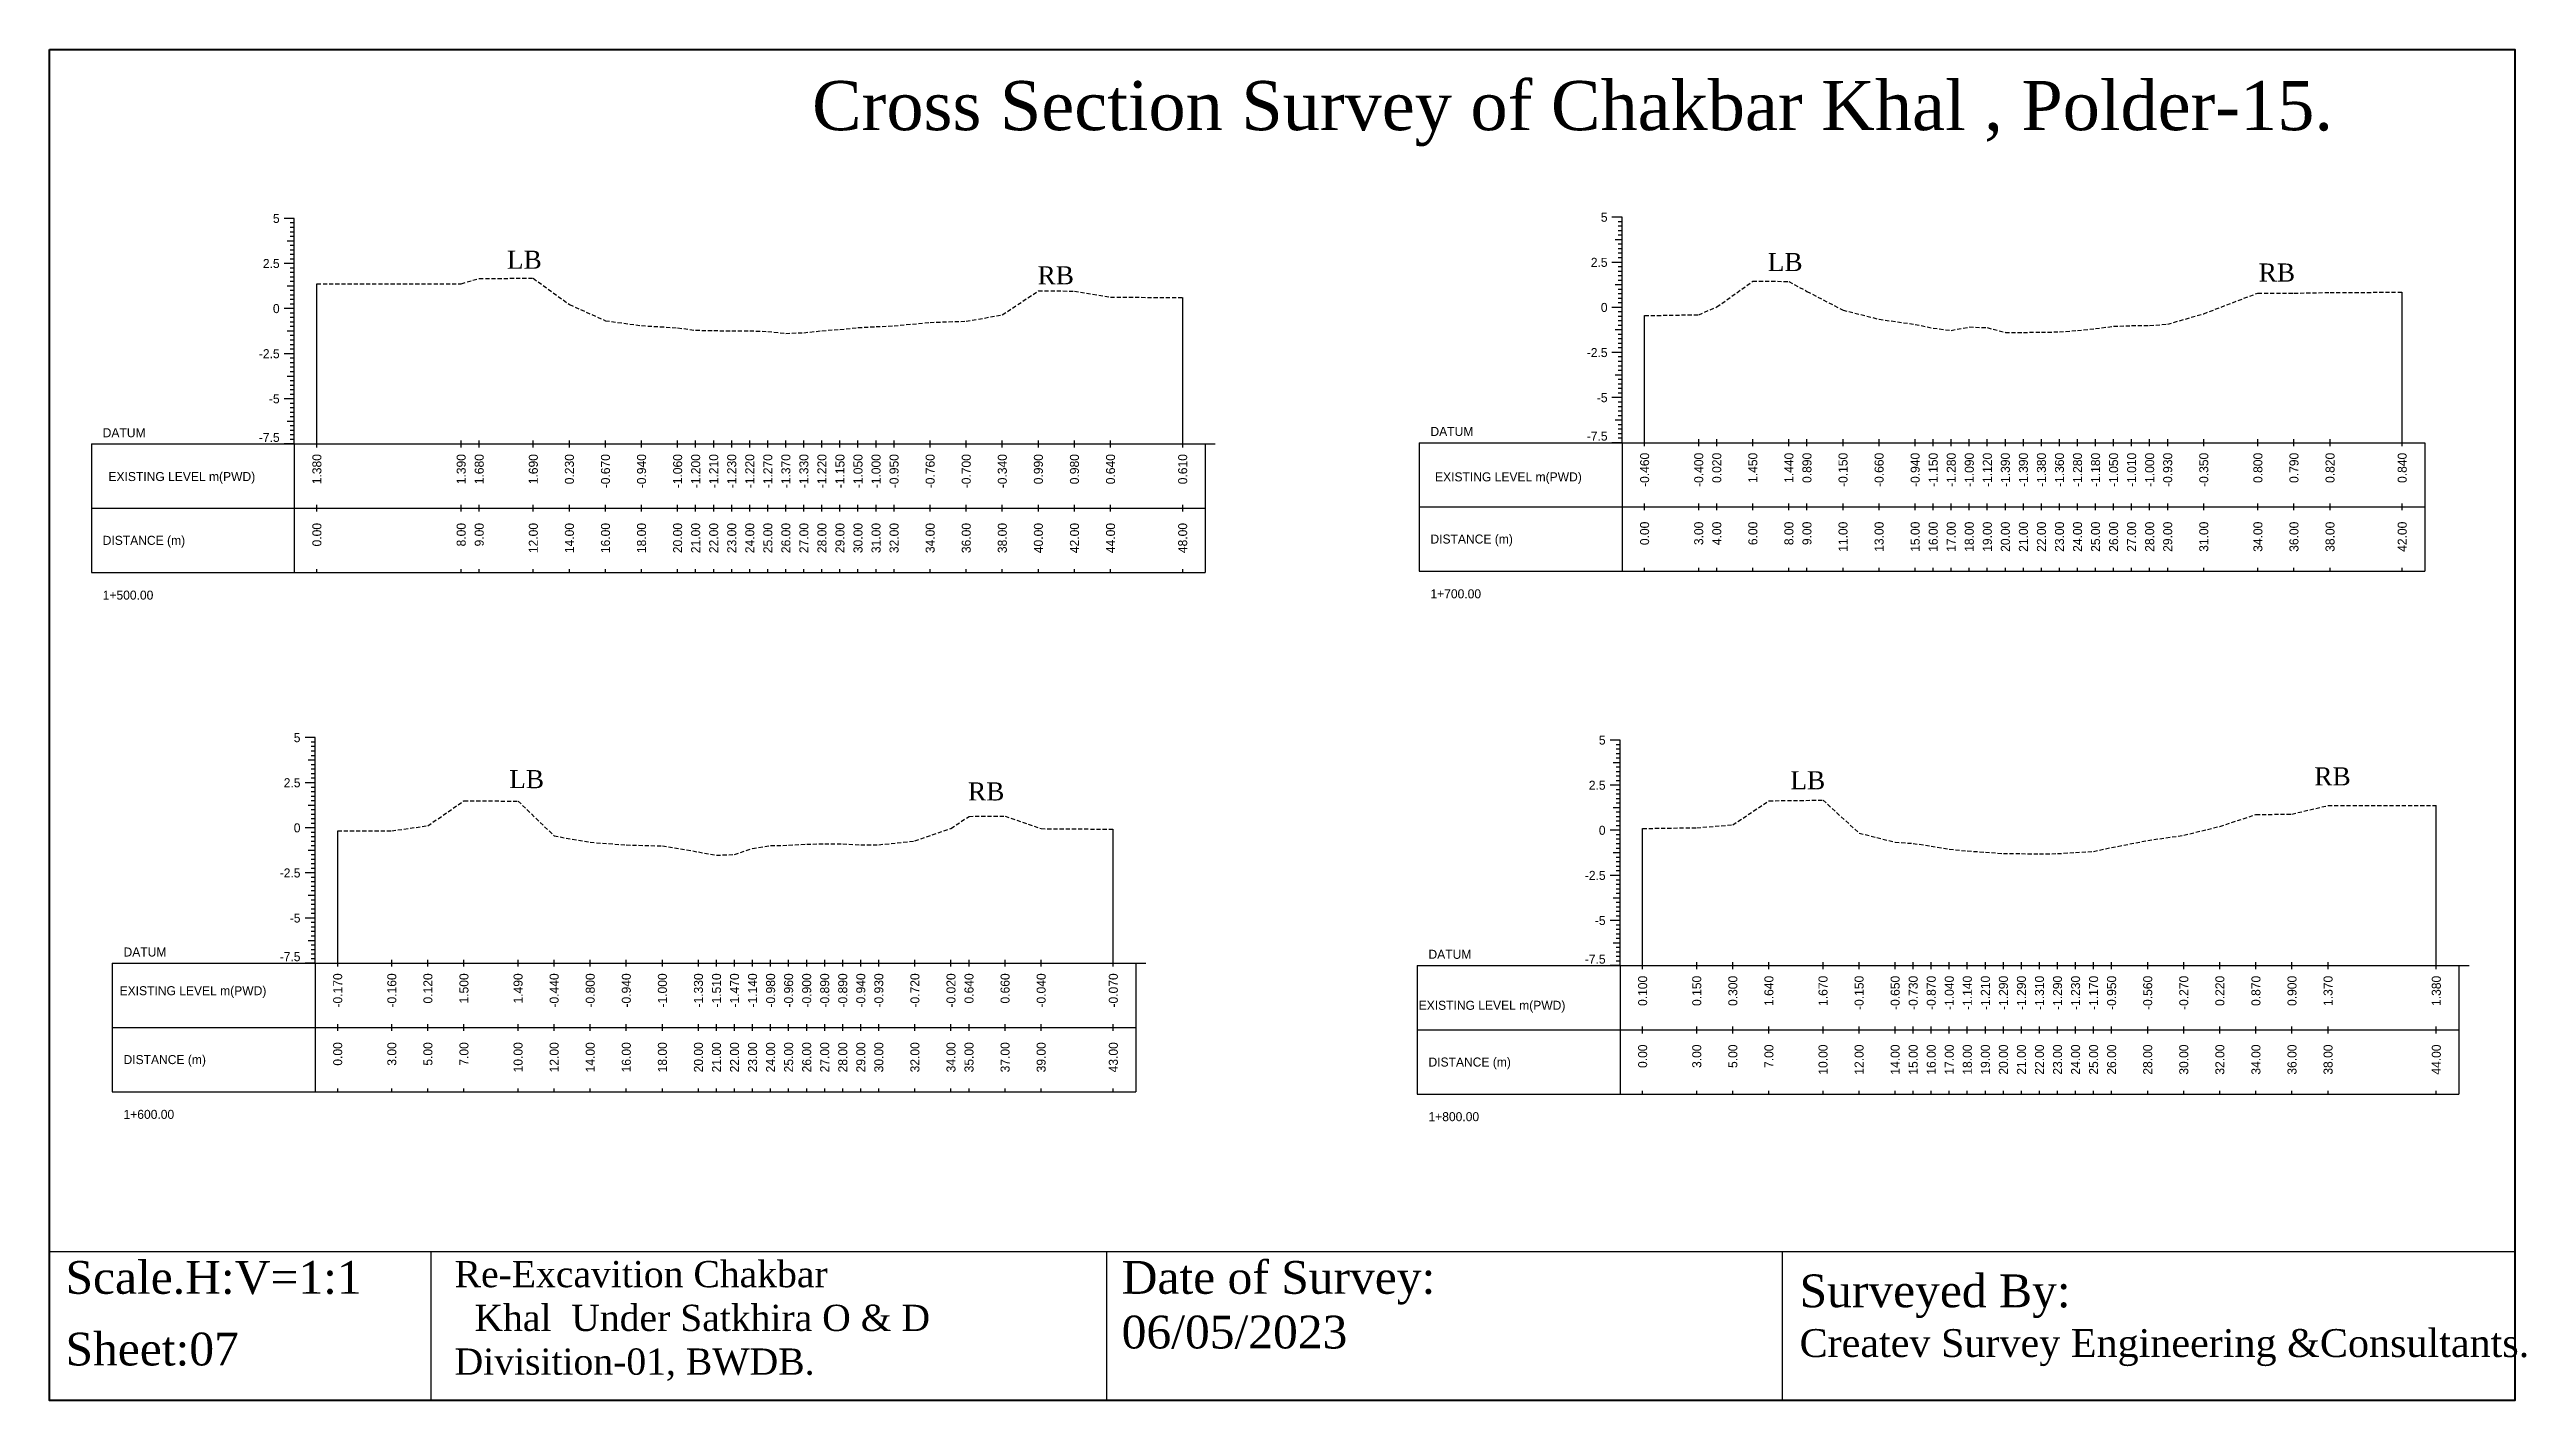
# Model space of a CAD drawing. Header units: inches. Extents: x 6579 to 9220, y -2276 to -1013.
# Drawn here: x 6579.3 to 6730.4, y -1930 to -1847.6 of the extents above; entities that cross this region are included whole.
import ezdxf
from ezdxf.enums import TextEntityAlignment as Align

# ---------------------------------------------------------------- set-up
doc = ezdxf.new("R2010")
doc.units = ezdxf.units.IN
doc.header["$MEASUREMENT"] = 0
doc.linetypes.add('HIDDEN', pattern=[0.375, 0.25, -0.125])
doc.layers.add('CS_Drawing', color=7, linetype='Continuous')
doc.layers.add('GL', color=3, linetype='HIDDEN')
doc.styles.add('romans', font='romans.shx')

msp = doc.modelspace()

# ---------------------------------------------------------------- texts
at = {"attachment_point": 1, "style": 'romans'}
for s, insert, char_height, width in [('{\\fTimes New Roman|b0|i0|c0|p18;Cross Section Survey of Chakbar Khal , Polder-15.}', (6625.85, -1849.55), 3, 89.3868), ('{\\fTimes New Roman|b0|i0|c0|p18;LB}', (6607.24, -1859.9), 1.1, 289.7464), ('{\\fTimes New Roman|b0|i0|c0|p18;RB}', (6639.6, -1860.85), 1.1, 289.7464), ('{\\fTimes New Roman|b0|i0|c0|p18;LB}', (6684.13, -1860.04), 1.1, 289.7464), ('{\\fTimes New Roman|b0|i0|c0|p18;RB}', (6714.07, -1860.68), 1.1, 289.7464), ('{\\fTimes New Roman|b0|i0|c0|p18;LB}', (6607.38, -1891.57), 1.1, 289.7464), ('{\\fTimes New Roman|b0|i0|c0|p18;RB}', (6635.36, -1892.32), 1.1, 289.7464), ('{\\fTimes New Roman|b0|i0|c0|p18;LB}', (6685.51, -1891.64), 1.1, 289.7464), ('{\\fTimes New Roman|b0|i0|c0|p18;RB}', (6717.46, -1891.4), 1.1, 289.7464), ('{\\fTimes New Roman|b0|i0|c0|p18;Date of Survey: 06/05/2023}', (6644.73, -1921.5), 2, 22.2708), ('{\\fTimes New Roman|b0|i0|c0|p18;Scale.H:V=1:1}', (6580.32, -1921.5), 2, 22.2708), ('{\\fTimes New Roman|b0|i0|c0|p18;Re-Excavition Chakbar \\P  Khal  Under Satkhira O & D    Divisition-01, BWDB.}', (6604.05, -1921.5), 1.6, 38.8405), ('{\\fTimes New Roman|b0|i0|c0|p18;Surveyed By:                                     \\H0.85x;Createv Survey Engineering &Consultants.}', (6686.07, -1922.32), 2, 45.2193), ('{\\fTimes New Roman|b0|i0|c0|p18;Sheet:07}', (6580.32, -1925.87), 2, 38.8405)]:
    msp.add_mtext(s, dxfattribs=dict(at, insert=insert, char_height=char_height, width=width))
at = {"layer": 'CS_Drawing'}
for s, p in [('5', (6593.38, -1857.93)), ('5', (6674.36, -1857.86)), ('2.5', (6593.38, -1860.68)), ('2.5', (6674.36, -1860.61)), ('0', (6593.38, -1863.43)), ('0', (6674.36, -1863.36)), ('-2.5', (6593.38, -1866.18)), ('-2.5', (6674.36, -1866.11)), ('-5', (6593.38, -1868.93)), ('-5', (6674.36, -1868.86)), ('5', (6594.65, -1889.59)), ('5', (6674.24, -1889.74)), ('2.5', (6594.65, -1892.34)), ('2.5', (6674.24, -1892.49)), ('0', (6594.65, -1895.09)), ('0', (6674.24, -1895.24)), ('-2.5', (6594.65, -1897.84)), ('-2.5', (6674.24, -1897.99)), ('-5', (6594.65, -1900.59)), ('-5', (6674.24, -1900.74))]:
    msp.add_text(s, height=0.55, dxfattribs=at).set_placement(p, align=Align.MIDDLE_RIGHT)
for s, p in [('DATUM', (6582.59, -1871)), ('DATUM', (6663.56, -1870.92)), ('EXISTING LEVEL m(PWD)', (6582.94, -1873.67)), ('EXISTING LEVEL m(PWD)', (6663.84, -1873.69)), ('DISTANCE (m)', (6582.59, -1877.56)), ('DISTANCE (m)', (6663.56, -1877.48)), ('1+700.00', (6663.56, -1880.82)), ('1+500.00', (6582.59, -1880.9)), ('DATUM', (6583.86, -1902.66)), ('DATUM', (6663.44, -1902.8)), ('EXISTING LEVEL m(PWD)', (6583.62, -1905.02)), ('EXISTING LEVEL m(PWD)', (6662.84, -1905.91)), ('DISTANCE (m)', (6583.86, -1909.22)), ('DISTANCE (m)', (6663.44, -1909.37)), ('1+600.00', (6583.86, -1912.56)), ('1+800.00', (6663.44, -1912.7))]:
    msp.add_text(s, height=0.55, dxfattribs=at).set_placement(p, align=Align.MIDDLE_LEFT)
for p in [(6593.38, -1871.56), (6674.36, -1871.48), (6594.65, -1903.22), (6674.24, -1903.37)]:
    msp.add_text('-7.5', height=0.55, dxfattribs=at).set_placement(p, align=Align.RIGHT)
for s, p in [('1.380', (6595.65, -1872.3)), ('1.390', (6604.45, -1872.3)), ('1.680', (6605.55, -1872.3)), ('1.690', (6608.85, -1872.3)), ('0.230', (6611.05, -1872.3)), ('-0.670', (6613.25, -1872.3)), ('-0.940', (6615.45, -1872.3)), ('-1.060', (6617.65, -1872.3)), ('-1.200', (6618.75, -1872.3)), ('-1.210', (6619.85, -1872.3)), ('-1.230', (6620.95, -1872.3)), ('-1.220', (6622.05, -1872.3)), ('-1.270', (6623.15, -1872.3)), ('-1.370', (6624.25, -1872.3)), ('-1.330', (6625.35, -1872.3)), ('-1.220', (6626.45, -1872.3)), ('-1.150', (6627.55, -1872.3)), ('-1.050', (6628.65, -1872.3)), ('-1.000', (6629.75, -1872.3)), ('-0.950', (6630.85, -1872.3)), ('-0.760', (6633.05, -1872.3)), ('-0.700', (6635.25, -1872.3)), ('-0.340', (6637.45, -1872.3)), ('0.990', (6639.65, -1872.3)), ('0.980', (6641.85, -1872.3)), ('0.640', (6644.05, -1872.3)), ('0.610', (6648.45, -1872.3)), ('-0.460', (6676.62, -1872.22)), ('-0.400', (6679.92, -1872.22)), ('0.020', (6681.02, -1872.22)), ('1.450', (6683.22, -1872.22)), ('1.440', (6685.42, -1872.22)), ('0.890', (6686.52, -1872.22)), ('-0.150', (6688.72, -1872.22)), ('-0.660', (6690.92, -1872.22)), ('-0.940', (6693.12, -1872.22)), ('-1.150', (6694.22, -1872.22)), ('-1.280', (6695.32, -1872.22)), ('-1.090', (6696.42, -1872.22)), ('-1.120', (6697.52, -1872.22)), ('-1.390', (6698.62, -1872.22)), ('-1.390', (6699.72, -1872.22)), ('-1.380', (6700.82, -1872.22)), ('-1.360', (6701.92, -1872.22)), ('-1.280', (6703.02, -1872.22)), ('-1.180', (6704.12, -1872.22)), ('-1.050', (6705.22, -1872.22)), ('-1.010', (6706.32, -1872.22)), ('-1.000', (6707.42, -1872.22)), ('-0.930', (6708.52, -1872.22)), ('-0.350', (6710.72, -1872.22)), ('0.800', (6714.02, -1872.22)), ('0.790', (6716.22, -1872.22)), ('0.820', (6718.42, -1872.22)), ('0.840', (6722.82, -1872.22)), ('0.00', (6595.65, -1876.5)), ('8.00', (6604.45, -1876.5)), ('9.00', (6605.55, -1876.5)), ('12.00', (6608.85, -1876.5)), ('14.00', (6611.05, -1876.5)), ('16.00', (6613.25, -1876.5)), ('18.00', (6615.45, -1876.5)), ('20.00', (6617.65, -1876.5)), ('21.00', (6618.75, -1876.5)), ('22.00', (6619.85, -1876.5)), ('23.00', (6620.95, -1876.5)), ('24.00', (6622.05, -1876.5)), ('25.00', (6623.15, -1876.5)), ('26.00', (6624.25, -1876.5)), ('27.00', (6625.35, -1876.5)), ('28.00', (6626.45, -1876.5)), ('29.00', (6627.55, -1876.5)), ('30.00', (6628.65, -1876.5)), ('31.00', (6629.75, -1876.5)), ('32.00', (6630.85, -1876.5)), ('34.00', (6633.05, -1876.5)), ('36.00', (6635.25, -1876.5)), ('38.00', (6637.45, -1876.5)), ('40.00', (6639.65, -1876.5)), ('42.00', (6641.85, -1876.5)), ('44.00', (6644.05, -1876.5)), ('48.00', (6648.45, -1876.5)), ('0.00', (6676.62, -1876.42)), ('3.00', (6679.92, -1876.42)), ('4.00', (6681.02, -1876.42)), ('6.00', (6683.22, -1876.42)), ('8.00', (6685.42, -1876.42)), ('9.00', (6686.52, -1876.42)), ('11.00', (6688.72, -1876.42)), ('13.00', (6690.92, -1876.42)), ('15.00', (6693.12, -1876.42)), ('16.00', (6694.22, -1876.42)), ('17.00', (6695.32, -1876.42)), ('18.00', (6696.42, -1876.42)), ('19.00', (6697.52, -1876.42)), ('20.00', (6698.62, -1876.42)), ('21.00', (6699.72, -1876.42)), ('22.00', (6700.82, -1876.42)), ('23.00', (6701.92, -1876.42)), ('24.00', (6703.02, -1876.42)), ('25.00', (6704.12, -1876.42)), ('26.00', (6705.22, -1876.42)), ('27.00', (6706.32, -1876.42)), ('28.00', (6707.42, -1876.42)), ('29.00', (6708.52, -1876.42)), ('31.00', (6710.72, -1876.42)), ('34.00', (6714.02, -1876.42)), ('36.00', (6716.22, -1876.42)), ('38.00', (6718.42, -1876.42)), ('42.00', (6722.82, -1876.42)), ('-0.170', (6596.92, -1903.96)), ('-0.160', (6600.22, -1903.96)), ('0.120', (6602.42, -1903.96)), ('1.500', (6604.62, -1903.96)), ('1.490', (6607.92, -1903.96)), ('-0.440', (6610.12, -1903.96)), ('-0.800', (6612.32, -1903.96)), ('-0.940', (6614.52, -1903.96)), ('-1.000', (6616.72, -1903.96)), ('-1.330', (6618.92, -1903.96)), ('-1.510', (6620.02, -1903.96)), ('-1.470', (6621.12, -1903.96)), ('-1.140', (6622.22, -1903.96)), ('-0.980', (6623.32, -1903.96)), ('-0.960', (6624.42, -1903.96)), ('-0.900', (6625.52, -1903.96)), ('-0.890', (6626.62, -1903.96)), ('-0.890', (6627.72, -1903.96)), ('-0.940', (6628.82, -1903.96)), ('-0.930', (6629.92, -1903.96)), ('-0.720', (6632.12, -1903.96)), ('-0.020', (6634.32, -1903.96)), ('0.640', (6635.42, -1903.96)), ('0.660', (6637.62, -1903.96)), ('-0.040', (6639.82, -1903.96)), ('-0.070', (6644.22, -1903.96)), ('0.100', (6676.5, -1904.11)), ('0.150', (6679.8, -1904.11)), ('0.300', (6682, -1904.11)), ('1.640', (6684.2, -1904.11)), ('1.670', (6687.5, -1904.11)), ('-0.150', (6689.7, -1904.11)), ('-0.650', (6691.9, -1904.11)), ('-0.730', (6693, -1904.11)), ('-0.870', (6694.1, -1904.11)), ('-1.040', (6695.2, -1904.11)), ('-1.140', (6696.3, -1904.11)), ('-1.210', (6697.4, -1904.11)), ('-1.290', (6698.5, -1904.11)), ('-1.290', (6699.6, -1904.11)), ('-1.310', (6700.7, -1904.11)), ('-1.290', (6701.8, -1904.11)), ('-1.230', (6702.9, -1904.11)), ('-1.170', (6704, -1904.11)), ('-0.950', (6705.1, -1904.11)), ('-0.560', (6707.3, -1904.11)), ('-0.270', (6709.5, -1904.11)), ('0.220', (6711.7, -1904.11)), ('0.870', (6713.9, -1904.11)), ('0.900', (6716.1, -1904.11)), ('1.370', (6718.3, -1904.11)), ('1.380', (6724.9, -1904.11)), ('0.00', (6596.92, -1908.16)), ('3.00', (6600.22, -1908.16)), ('5.00', (6602.42, -1908.16)), ('7.00', (6604.62, -1908.16)), ('10.00', (6607.92, -1908.16)), ('12.00', (6610.12, -1908.16)), ('14.00', (6612.32, -1908.16)), ('16.00', (6614.52, -1908.16)), ('18.00', (6616.72, -1908.16)), ('20.00', (6618.92, -1908.16)), ('21.00', (6620.02, -1908.16)), ('22.00', (6621.12, -1908.16)), ('23.00', (6622.22, -1908.16)), ('24.00', (6623.32, -1908.16)), ('25.00', (6624.42, -1908.16)), ('26.00', (6625.52, -1908.16)), ('27.00', (6626.62, -1908.16)), ('28.00', (6627.72, -1908.16)), ('29.00', (6628.82, -1908.16)), ('30.00', (6629.92, -1908.16)), ('32.00', (6632.12, -1908.16)), ('34.00', (6634.32, -1908.16)), ('35.00', (6635.42, -1908.16)), ('37.00', (6637.62, -1908.16)), ('39.00', (6639.82, -1908.16)), ('43.00', (6644.22, -1908.16)), ('0.00', (6676.5, -1908.3)), ('3.00', (6679.8, -1908.3)), ('5.00', (6682, -1908.3)), ('7.00', (6684.2, -1908.3)), ('10.00', (6687.5, -1908.3)), ('12.00', (6689.7, -1908.3)), ('14.00', (6691.9, -1908.3)), ('15.00', (6693, -1908.3)), ('16.00', (6694.1, -1908.3)), ('17.00', (6695.2, -1908.3)), ('18.00', (6696.3, -1908.3)), ('19.00', (6697.4, -1908.3)), ('20.00', (6698.5, -1908.3)), ('21.00', (6699.6, -1908.3)), ('22.00', (6700.7, -1908.3)), ('23.00', (6701.8, -1908.3)), ('24.00', (6702.9, -1908.3)), ('25.00', (6704, -1908.3)), ('26.00', (6705.1, -1908.3)), ('28.00', (6707.3, -1908.3)), ('30.00', (6709.5, -1908.3)), ('32.00', (6711.7, -1908.3)), ('34.00', (6713.9, -1908.3)), ('36.00', (6716.1, -1908.3)), ('38.00', (6718.3, -1908.3)), ('44.00', (6724.9, -1908.3))]:
    msp.add_text(s, height=0.55, rotation=90, dxfattribs=at).set_placement(p, align=Align.MIDDLE_RIGHT)

# ---------------------------------------------------------------- linework, layer by layer
at = {"color": 4, "lineweight": 40}
msp.add_lwpolyline([(6579.35, -1847.63), (6729.69, -1847.63), (6729.69, -1930), (6579.35, -1930)], close=True, dxfattribs=at)
for points in [[(6729.69, -1847.63), (6729.69, -1930)], [(6579.35, -1920.93), (6729.69, -1920.93)], [(6579.35, -1920.93), (6579.35, -1930)], [(6602.59, -1920.93), (6602.59, -1930)], [(6643.8, -1920.93), (6643.8, -1930)], [(6685, -1920.93), (6685, -1930)]]:
    msp.add_lwpolyline(points)
at = {"layer": 'CS_Drawing'}
for p, q in [((6675.25, -1857.86), (6674.63, -1857.86)), ((6675.25, -1857.86), (6674.82, -1857.86)), ((6675.25, -1857.86), (6675, -1857.86)), ((6675.25, -1871.61), (6675.25, -1857.86)), ((6594.27, -1857.93), (6593.65, -1857.93)), ((6594.27, -1857.93), (6593.84, -1857.93)), ((6594.27, -1859.31), (6593.84, -1859.31)), ((6594.27, -1857.93), (6594.03, -1857.93)), ((6594.27, -1858.21), (6594.03, -1858.21)), ((6594.27, -1858.48), (6594.03, -1858.48)), ((6594.27, -1858.76), (6594.03, -1858.76)), ((6594.27, -1859.03), (6594.03, -1859.03)), ((6594.27, -1859.31), (6594.03, -1859.31)), ((6594.27, -1871.68), (6594.27, -1857.93)), ((6675.25, -1859.23), (6674.82, -1859.23)), ((6675.25, -1858.13), (6675, -1858.13)), ((6675.25, -1858.41), (6675, -1858.41)), ((6675.25, -1858.68), (6675, -1858.68)), ((6675.25, -1858.96), (6675, -1858.96)), ((6675.25, -1859.23), (6675, -1859.23)), ((6594.27, -1860.68), (6593.65, -1860.68)), ((6594.27, -1860.68), (6593.84, -1860.68)), ((6594.27, -1859.58), (6594.03, -1859.58)), ((6594.27, -1859.86), (6594.03, -1859.86)), ((6594.27, -1860.13), (6594.03, -1860.13)), ((6594.27, -1860.41), (6594.03, -1860.41)), ((6594.27, -1860.68), (6594.03, -1860.68)), ((6675.25, -1860.61), (6674.63, -1860.61)), ((6675.25, -1860.61), (6674.82, -1860.61)), ((6675.25, -1859.51), (6675, -1859.51)), ((6675.25, -1859.78), (6675, -1859.78)), ((6675.25, -1860.06), (6675, -1860.06)), ((6675.25, -1860.33), (6675, -1860.33)), ((6675.25, -1860.61), (6675, -1860.61)), ((6675.25, -1860.88), (6675, -1860.88)), ((6594.27, -1862.06), (6593.84, -1862.06)), ((6594.27, -1860.96), (6594.03, -1860.96)), ((6594.27, -1861.23), (6594.03, -1861.23)), ((6594.27, -1861.51), (6594.03, -1861.51)), ((6594.27, -1861.78), (6594.03, -1861.78)), ((6594.27, -1862.06), (6594.03, -1862.06)), ((6594.27, -1862.33), (6594.03, -1862.33)), ((6595.65, -1871.68), (6595.65, -1861.92)), ((6675.25, -1861.98), (6674.82, -1861.98)), ((6675.25, -1861.16), (6675, -1861.16)), ((6675.25, -1861.43), (6675, -1861.43)), ((6675.25, -1861.71), (6675, -1861.71)), ((6675.25, -1861.98), (6675, -1861.98)), ((6675.25, -1862.26), (6675, -1862.26)), ((6722.82, -1871.61), (6722.82, -1862.43)), ((6594.27, -1863.43), (6593.65, -1863.43)), ((6594.27, -1863.43), (6593.84, -1863.43)), ((6594.27, -1862.61), (6594.03, -1862.61)), ((6594.27, -1862.88), (6594.03, -1862.88)), ((6594.27, -1863.16), (6594.03, -1863.16)), ((6594.27, -1863.43), (6594.03, -1863.43)), ((6594.27, -1863.71), (6594.03, -1863.71)), ((6648.45, -1871.68), (6648.45, -1862.76)), ((6675.25, -1863.36), (6674.63, -1863.36)), ((6675.25, -1863.36), (6674.82, -1863.36)), ((6675.25, -1862.53), (6675, -1862.53)), ((6675.25, -1862.81), (6675, -1862.81)), ((6675.25, -1863.08), (6675, -1863.08)), ((6675.25, -1863.36), (6675, -1863.36)), ((6675.25, -1863.63), (6675, -1863.63)), ((6675.25, -1863.91), (6675, -1863.91)), ((6676.62, -1871.61), (6676.62, -1863.86)), ((6594.27, -1864.81), (6593.84, -1864.81)), ((6594.27, -1863.98), (6594.03, -1863.98)), ((6594.27, -1864.26), (6594.03, -1864.26)), ((6594.27, -1864.53), (6594.03, -1864.53)), ((6594.27, -1864.81), (6594.03, -1864.81)), ((6594.27, -1865.08), (6594.03, -1865.08)), ((6594.27, -1865.36), (6594.03, -1865.36)), ((6675.25, -1864.73), (6674.82, -1864.73)), ((6675.25, -1864.18), (6675, -1864.18)), ((6675.25, -1864.46), (6675, -1864.46)), ((6675.25, -1864.73), (6675, -1864.73)), ((6675.25, -1865.01), (6675, -1865.01)), ((6675.25, -1865.28), (6675, -1865.28)), ((6594.27, -1866.18), (6593.65, -1866.18)), ((6594.27, -1866.18), (6593.84, -1866.18)), ((6594.27, -1865.63), (6594.03, -1865.63)), ((6594.27, -1865.91), (6594.03, -1865.91)), ((6594.27, -1866.18), (6594.03, -1866.18)), ((6594.27, -1866.46), (6594.03, -1866.46)), ((6594.27, -1866.73), (6594.03, -1866.73)), ((6675.25, -1866.11), (6674.63, -1866.11)), ((6675.25, -1866.11), (6674.82, -1866.11)), ((6675.25, -1865.56), (6675, -1865.56)), ((6675.25, -1865.83), (6675, -1865.83)), ((6675.25, -1866.11), (6675, -1866.11)), ((6675.25, -1866.38), (6675, -1866.38)), ((6675.25, -1866.66), (6675, -1866.66)), ((6675.25, -1866.93), (6675, -1866.93)), ((6594.27, -1867.56), (6593.84, -1867.56)), ((6594.27, -1867.01), (6594.03, -1867.01)), ((6594.27, -1867.28), (6594.03, -1867.28)), ((6594.27, -1867.56), (6594.03, -1867.56)), ((6594.27, -1867.83), (6594.03, -1867.83)), ((6594.27, -1868.11), (6594.03, -1868.11)), ((6594.27, -1868.38), (6594.03, -1868.38)), ((6675.25, -1867.48), (6674.82, -1867.48)), ((6675.25, -1867.21), (6675, -1867.21)), ((6675.25, -1867.48), (6675, -1867.48)), ((6675.25, -1867.76), (6675, -1867.76)), ((6675.25, -1868.03), (6675, -1868.03)), ((6675.25, -1868.31), (6675, -1868.31)), ((6594.27, -1868.93), (6593.65, -1868.93)), ((6594.27, -1868.93), (6593.84, -1868.93)), ((6594.27, -1868.66), (6594.03, -1868.66)), ((6594.27, -1868.93), (6594.03, -1868.93)), ((6594.27, -1869.21), (6594.03, -1869.21)), ((6594.27, -1869.48), (6594.03, -1869.48)), ((6594.27, -1869.76), (6594.03, -1869.76)), ((6675.25, -1868.86), (6674.63, -1868.86)), ((6675.25, -1868.86), (6674.82, -1868.86)), ((6675.25, -1868.58), (6675, -1868.58)), ((6675.25, -1868.86), (6675, -1868.86)), ((6675.25, -1869.13), (6675, -1869.13)), ((6675.25, -1869.41), (6675, -1869.41)), ((6675.25, -1869.68), (6675, -1869.68)), ((6675.25, -1869.96), (6675, -1869.96)), ((6594.27, -1870.31), (6593.84, -1870.31)), ((6594.27, -1870.03), (6594.03, -1870.03)), ((6594.27, -1870.31), (6594.03, -1870.31)), ((6594.27, -1870.58), (6594.03, -1870.58)), ((6594.27, -1870.86), (6594.03, -1870.86)), ((6594.27, -1871.13), (6594.03, -1871.13)), ((6594.27, -1871.41), (6594.03, -1871.41)), ((6595.65, -1871.89), (6595.65, -1871.48)), ((6604.45, -1871.89), (6604.45, -1871.48)), ((6605.55, -1871.89), (6605.55, -1871.48)), ((6608.85, -1871.89), (6608.85, -1871.48)), ((6611.05, -1871.89), (6611.05, -1871.48)), ((6613.25, -1871.89), (6613.25, -1871.48)), ((6615.45, -1871.89), (6615.45, -1871.48)), ((6617.65, -1871.89), (6617.65, -1871.48)), ((6618.75, -1871.89), (6618.75, -1871.48)), ((6619.85, -1871.89), (6619.85, -1871.48)), ((6620.95, -1871.89), (6620.95, -1871.48)), ((6622.05, -1871.89), (6622.05, -1871.48)), ((6623.15, -1871.89), (6623.15, -1871.48)), ((6624.25, -1871.89), (6624.25, -1871.48)), ((6625.35, -1871.89), (6625.35, -1871.48)), ((6626.45, -1871.89), (6626.45, -1871.48)), ((6627.55, -1871.89), (6627.55, -1871.48)), ((6628.65, -1871.89), (6628.65, -1871.48)), ((6629.75, -1871.89), (6629.75, -1871.48)), ((6630.85, -1871.89), (6630.85, -1871.48)), ((6633.05, -1871.89), (6633.05, -1871.48)), ((6635.25, -1871.89), (6635.25, -1871.48)), ((6637.45, -1871.89), (6637.45, -1871.48)), ((6639.65, -1871.89), (6639.65, -1871.48)), ((6641.85, -1871.89), (6641.85, -1871.48)), ((6644.05, -1871.89), (6644.05, -1871.48)), ((6648.45, -1871.89), (6648.45, -1871.48)), ((6675.25, -1870.23), (6674.82, -1870.23)), ((6675.25, -1870.23), (6675, -1870.23)), ((6675.25, -1870.51), (6675, -1870.51)), ((6675.25, -1870.78), (6675, -1870.78)), ((6675.25, -1871.06), (6675, -1871.06)), ((6675.25, -1871.33), (6675, -1871.33)), ((6676.62, -1871.81), (6676.62, -1871.4)), ((6679.92, -1871.81), (6679.92, -1871.4)), ((6681.02, -1871.81), (6681.02, -1871.4)), ((6683.22, -1871.81), (6683.22, -1871.4)), ((6685.42, -1871.81), (6685.42, -1871.4)), ((6686.52, -1871.81), (6686.52, -1871.4)), ((6688.72, -1871.81), (6688.72, -1871.4)), ((6690.92, -1871.81), (6690.92, -1871.4)), ((6693.12, -1871.81), (6693.12, -1871.4)), ((6694.22, -1871.81), (6694.22, -1871.4)), ((6695.32, -1871.81), (6695.32, -1871.4)), ((6696.42, -1871.81), (6696.42, -1871.4)), ((6697.52, -1871.81), (6697.52, -1871.4)), ((6698.62, -1871.81), (6698.62, -1871.4)), ((6699.72, -1871.81), (6699.72, -1871.4)), ((6700.82, -1871.81), (6700.82, -1871.4)), ((6701.92, -1871.81), (6701.92, -1871.4)), ((6703.02, -1871.81), (6703.02, -1871.4)), ((6704.12, -1871.81), (6704.12, -1871.4)), ((6705.22, -1871.81), (6705.22, -1871.4)), ((6706.32, -1871.81), (6706.32, -1871.4)), ((6707.42, -1871.81), (6707.42, -1871.4)), ((6708.52, -1871.81), (6708.52, -1871.4)), ((6710.72, -1871.81), (6710.72, -1871.4)), ((6714.02, -1871.81), (6714.02, -1871.4)), ((6716.22, -1871.81), (6716.22, -1871.4)), ((6718.42, -1871.81), (6718.42, -1871.4)), ((6722.82, -1871.81), (6722.82, -1871.4)), ((6581.9, -1871.68), (6594.27, -1871.68)), ((6581.9, -1871.68), (6581.9, -1879.52)), ((6594.27, -1871.68), (6593.65, -1871.68)), ((6594.27, -1871.68), (6593.84, -1871.68)), ((6594.27, -1871.68), (6594.03, -1871.68)), ((6594.27, -1871.68), (6649.82, -1871.68)), ((6594.27, -1871.68), (6594.27, -1879.52)), ((6649.82, -1871.68), (6650.44, -1871.68)), ((6649.82, -1871.68), (6650.26, -1871.68)), ((6649.82, -1871.68), (6650.07, -1871.68)), ((6649.82, -1871.68), (6649.82, -1879.52)), ((6662.87, -1871.61), (6675.25, -1871.61)), ((6662.87, -1871.61), (6662.87, -1879.44)), ((6675.25, -1871.61), (6674.63, -1871.61)), ((6675.25, -1871.61), (6674.82, -1871.61)), ((6675.25, -1871.61), (6675, -1871.61)), ((6675.25, -1871.61), (6724.2, -1871.61)), ((6675.25, -1871.61), (6675.25, -1879.44)), ((6724.2, -1871.61), (6724.2, -1879.44)), ((6581.9, -1875.6), (6594.27, -1875.6)), ((6594.27, -1875.6), (6649.82, -1875.6)), ((6594.27, -1875.6), (6649.82, -1875.6)), ((6595.65, -1875.81), (6595.65, -1875.4)), ((6604.45, -1875.81), (6604.45, -1875.4)), ((6605.55, -1875.81), (6605.55, -1875.4)), ((6608.85, -1875.81), (6608.85, -1875.4)), ((6611.05, -1875.81), (6611.05, -1875.4)), ((6613.25, -1875.81), (6613.25, -1875.4)), ((6615.45, -1875.81), (6615.45, -1875.4)), ((6617.65, -1875.81), (6617.65, -1875.4)), ((6618.75, -1875.81), (6618.75, -1875.4)), ((6619.85, -1875.81), (6619.85, -1875.4)), ((6620.95, -1875.81), (6620.95, -1875.4)), ((6622.05, -1875.81), (6622.05, -1875.4)), ((6623.15, -1875.81), (6623.15, -1875.4)), ((6624.25, -1875.81), (6624.25, -1875.4)), ((6625.35, -1875.81), (6625.35, -1875.4)), ((6626.45, -1875.81), (6626.45, -1875.4)), ((6627.55, -1875.81), (6627.55, -1875.4)), ((6628.65, -1875.81), (6628.65, -1875.4)), ((6629.75, -1875.81), (6629.75, -1875.4)), ((6630.85, -1875.81), (6630.85, -1875.4)), ((6633.05, -1875.81), (6633.05, -1875.4)), ((6635.25, -1875.81), (6635.25, -1875.4)), ((6637.45, -1875.81), (6637.45, -1875.4)), ((6639.65, -1875.81), (6639.65, -1875.4)), ((6641.85, -1875.81), (6641.85, -1875.4)), ((6644.05, -1875.81), (6644.05, -1875.4)), ((6648.45, -1875.81), (6648.45, -1875.4)), ((6662.87, -1875.52), (6675.25, -1875.52)), ((6675.25, -1875.52), (6724.2, -1875.52)), ((6675.25, -1875.52), (6724.2, -1875.52)), ((6676.62, -1875.73), (6676.62, -1875.32)), ((6679.92, -1875.73), (6679.92, -1875.32)), ((6681.02, -1875.73), (6681.02, -1875.32)), ((6683.22, -1875.73), (6683.22, -1875.32)), ((6685.42, -1875.73), (6685.42, -1875.32)), ((6686.52, -1875.73), (6686.52, -1875.32)), ((6688.72, -1875.73), (6688.72, -1875.32)), ((6690.92, -1875.73), (6690.92, -1875.32)), ((6693.12, -1875.73), (6693.12, -1875.32)), ((6694.22, -1875.73), (6694.22, -1875.32)), ((6695.32, -1875.73), (6695.32, -1875.32)), ((6696.42, -1875.73), (6696.42, -1875.32)), ((6697.52, -1875.73), (6697.52, -1875.32)), ((6698.62, -1875.73), (6698.62, -1875.32)), ((6699.72, -1875.73), (6699.72, -1875.32)), ((6700.82, -1875.73), (6700.82, -1875.32)), ((6701.92, -1875.73), (6701.92, -1875.32)), ((6703.02, -1875.73), (6703.02, -1875.32)), ((6704.12, -1875.73), (6704.12, -1875.32)), ((6705.22, -1875.73), (6705.22, -1875.32)), ((6706.32, -1875.73), (6706.32, -1875.32)), ((6707.42, -1875.73), (6707.42, -1875.32)), ((6708.52, -1875.73), (6708.52, -1875.32)), ((6710.72, -1875.73), (6710.72, -1875.32)), ((6714.02, -1875.73), (6714.02, -1875.32)), ((6716.22, -1875.73), (6716.22, -1875.32)), ((6718.42, -1875.73), (6718.42, -1875.32)), ((6722.82, -1875.73), (6722.82, -1875.32)), ((6581.9, -1879.52), (6594.27, -1879.52)), ((6594.27, -1879.52), (6649.82, -1879.52)), ((6595.65, -1879.52), (6595.65, -1879.32)), ((6604.45, -1879.52), (6604.45, -1879.32)), ((6605.55, -1879.52), (6605.55, -1879.32)), ((6608.85, -1879.52), (6608.85, -1879.32)), ((6611.05, -1879.52), (6611.05, -1879.32)), ((6613.25, -1879.52), (6613.25, -1879.32)), ((6615.45, -1879.52), (6615.45, -1879.32)), ((6617.65, -1879.52), (6617.65, -1879.32)), ((6618.75, -1879.52), (6618.75, -1879.32)), ((6619.85, -1879.52), (6619.85, -1879.32)), ((6620.95, -1879.52), (6620.95, -1879.32)), ((6622.05, -1879.52), (6622.05, -1879.32)), ((6623.15, -1879.52), (6623.15, -1879.32)), ((6624.25, -1879.52), (6624.25, -1879.32)), ((6625.35, -1879.52), (6625.35, -1879.32)), ((6626.45, -1879.52), (6626.45, -1879.32)), ((6627.55, -1879.52), (6627.55, -1879.32)), ((6628.65, -1879.52), (6628.65, -1879.32)), ((6629.75, -1879.52), (6629.75, -1879.32)), ((6630.85, -1879.52), (6630.85, -1879.32)), ((6633.05, -1879.52), (6633.05, -1879.32)), ((6635.25, -1879.52), (6635.25, -1879.32)), ((6637.45, -1879.52), (6637.45, -1879.32)), ((6639.65, -1879.52), (6639.65, -1879.32)), ((6641.85, -1879.52), (6641.85, -1879.32)), ((6644.05, -1879.52), (6644.05, -1879.32)), ((6648.45, -1879.52), (6648.45, -1879.32)), ((6662.87, -1879.44), (6675.25, -1879.44)), ((6675.25, -1879.44), (6724.2, -1879.44)), ((6676.62, -1879.44), (6676.62, -1879.24)), ((6679.92, -1879.44), (6679.92, -1879.24)), ((6681.02, -1879.44), (6681.02, -1879.24)), ((6683.22, -1879.44), (6683.22, -1879.24)), ((6685.42, -1879.44), (6685.42, -1879.24)), ((6686.52, -1879.44), (6686.52, -1879.24)), ((6688.72, -1879.44), (6688.72, -1879.24)), ((6690.92, -1879.44), (6690.92, -1879.24)), ((6693.12, -1879.44), (6693.12, -1879.24)), ((6694.22, -1879.44), (6694.22, -1879.24)), ((6695.32, -1879.44), (6695.32, -1879.24)), ((6696.42, -1879.44), (6696.42, -1879.24)), ((6697.52, -1879.44), (6697.52, -1879.24)), ((6698.62, -1879.44), (6698.62, -1879.24)), ((6699.72, -1879.44), (6699.72, -1879.24)), ((6700.82, -1879.44), (6700.82, -1879.24)), ((6701.92, -1879.44), (6701.92, -1879.24)), ((6703.02, -1879.44), (6703.02, -1879.24)), ((6704.12, -1879.44), (6704.12, -1879.24)), ((6705.22, -1879.44), (6705.22, -1879.24)), ((6706.32, -1879.44), (6706.32, -1879.24)), ((6707.42, -1879.44), (6707.42, -1879.24)), ((6708.52, -1879.44), (6708.52, -1879.24)), ((6710.72, -1879.44), (6710.72, -1879.24)), ((6714.02, -1879.44), (6714.02, -1879.24)), ((6716.22, -1879.44), (6716.22, -1879.24)), ((6718.42, -1879.44), (6718.42, -1879.24)), ((6722.82, -1879.44), (6722.82, -1879.24)), ((6595.55, -1889.59), (6594.93, -1889.59)), ((6595.55, -1889.59), (6595.11, -1889.59)), ((6595.55, -1889.59), (6595.3, -1889.59)), ((6595.55, -1903.34), (6595.55, -1889.59)), ((6595.55, -1890.97), (6595.11, -1890.97)), ((6595.55, -1889.87), (6595.3, -1889.87)), ((6595.55, -1890.14), (6595.3, -1890.14)), ((6595.55, -1890.42), (6595.3, -1890.42)), ((6595.55, -1890.69), (6595.3, -1890.69)), ((6595.55, -1890.97), (6595.3, -1890.97)), ((6675.13, -1889.74), (6674.51, -1889.74)), ((6675.13, -1889.74), (6674.7, -1889.74)), ((6675.13, -1891.12), (6674.7, -1891.12)), ((6675.13, -1889.74), (6674.88, -1889.74)), ((6675.13, -1890.02), (6674.88, -1890.02)), ((6675.13, -1890.29), (6674.88, -1890.29)), ((6675.13, -1890.57), (6674.88, -1890.57)), ((6675.13, -1890.84), (6674.88, -1890.84)), ((6675.13, -1891.12), (6674.88, -1891.12)), ((6675.13, -1903.49), (6675.13, -1889.74)), ((6595.55, -1892.34), (6594.93, -1892.34)), ((6595.55, -1892.34), (6595.11, -1892.34)), ((6595.55, -1891.24), (6595.3, -1891.24)), ((6595.55, -1891.52), (6595.3, -1891.52)), ((6595.55, -1891.79), (6595.3, -1891.79)), ((6595.55, -1892.07), (6595.3, -1892.07)), ((6595.55, -1892.34), (6595.3, -1892.34)), ((6595.55, -1892.62), (6595.3, -1892.62)), ((6675.13, -1892.49), (6674.51, -1892.49)), ((6675.13, -1892.49), (6674.7, -1892.49)), ((6675.13, -1891.39), (6674.88, -1891.39)), ((6675.13, -1891.67), (6674.88, -1891.67)), ((6675.13, -1891.94), (6674.88, -1891.94)), ((6675.13, -1892.22), (6674.88, -1892.22)), ((6675.13, -1892.49), (6674.88, -1892.49)), ((6595.55, -1893.72), (6595.11, -1893.72)), ((6595.55, -1892.89), (6595.3, -1892.89)), ((6595.55, -1893.17), (6595.3, -1893.17)), ((6595.55, -1893.44), (6595.3, -1893.44)), ((6595.55, -1893.72), (6595.3, -1893.72)), ((6595.55, -1893.99), (6595.3, -1893.99)), ((6675.13, -1893.87), (6674.7, -1893.87)), ((6675.13, -1892.77), (6674.88, -1892.77)), ((6675.13, -1893.04), (6674.88, -1893.04)), ((6675.13, -1893.32), (6674.88, -1893.32)), ((6675.13, -1893.59), (6674.88, -1893.59)), ((6675.13, -1893.87), (6674.88, -1893.87)), ((6675.13, -1894.14), (6674.88, -1894.14)), ((6724.9, -1903.49), (6724.9, -1893.72)), ((6595.55, -1895.09), (6594.93, -1895.09)), ((6595.55, -1895.09), (6595.11, -1895.09)), ((6595.55, -1894.27), (6595.3, -1894.27)), ((6595.55, -1894.54), (6595.3, -1894.54)), ((6595.55, -1894.82), (6595.3, -1894.82)), ((6595.55, -1895.09), (6595.3, -1895.09)), ((6595.55, -1895.37), (6595.3, -1895.37)), ((6595.55, -1895.64), (6595.3, -1895.64)), ((6596.92, -1903.34), (6596.92, -1895.28)), ((6644.22, -1903.34), (6644.22, -1895.17)), ((6675.13, -1895.24), (6674.51, -1895.24)), ((6675.13, -1895.24), (6674.7, -1895.24)), ((6675.13, -1894.42), (6674.88, -1894.42)), ((6675.13, -1894.69), (6674.88, -1894.69)), ((6675.13, -1894.97), (6674.88, -1894.97)), ((6675.13, -1895.24), (6674.88, -1895.24)), ((6675.13, -1895.52), (6674.88, -1895.52)), ((6676.5, -1903.49), (6676.5, -1895.13)), ((6595.55, -1896.47), (6595.11, -1896.47)), ((6595.55, -1895.92), (6595.3, -1895.92)), ((6595.55, -1896.19), (6595.3, -1896.19)), ((6595.55, -1896.47), (6595.3, -1896.47)), ((6595.55, -1896.74), (6595.3, -1896.74)), ((6595.55, -1897.02), (6595.3, -1897.02)), ((6675.13, -1896.62), (6674.7, -1896.62)), ((6675.13, -1895.79), (6674.88, -1895.79)), ((6675.13, -1896.07), (6674.88, -1896.07)), ((6675.13, -1896.34), (6674.88, -1896.34)), ((6675.13, -1896.62), (6674.88, -1896.62)), ((6675.13, -1896.89), (6674.88, -1896.89)), ((6675.13, -1897.17), (6674.88, -1897.17)), ((6595.55, -1897.84), (6594.93, -1897.84)), ((6595.55, -1897.84), (6595.11, -1897.84)), ((6595.55, -1897.29), (6595.3, -1897.29)), ((6595.55, -1897.57), (6595.3, -1897.57)), ((6595.55, -1897.84), (6595.3, -1897.84)), ((6595.55, -1898.12), (6595.3, -1898.12)), ((6595.55, -1898.39), (6595.3, -1898.39)), ((6595.55, -1898.67), (6595.3, -1898.67)), ((6675.13, -1897.99), (6674.51, -1897.99)), ((6675.13, -1897.99), (6674.7, -1897.99)), ((6675.13, -1897.44), (6674.88, -1897.44)), ((6675.13, -1897.72), (6674.88, -1897.72)), ((6675.13, -1897.99), (6674.88, -1897.99)), ((6675.13, -1898.27), (6674.88, -1898.27)), ((6675.13, -1898.54), (6674.88, -1898.54)), ((6595.55, -1899.22), (6595.11, -1899.22)), ((6595.55, -1898.94), (6595.3, -1898.94)), ((6595.55, -1899.22), (6595.3, -1899.22)), ((6595.55, -1899.49), (6595.3, -1899.49)), ((6595.55, -1899.77), (6595.3, -1899.77)), ((6595.55, -1900.04), (6595.3, -1900.04)), ((6675.13, -1899.37), (6674.7, -1899.37)), ((6675.13, -1898.82), (6674.88, -1898.82)), ((6675.13, -1899.09), (6674.88, -1899.09)), ((6675.13, -1899.37), (6674.88, -1899.37)), ((6675.13, -1899.64), (6674.88, -1899.64)), ((6675.13, -1899.92), (6674.88, -1899.92)), ((6675.13, -1900.19), (6674.88, -1900.19)), ((6595.55, -1900.59), (6594.93, -1900.59)), ((6595.55, -1900.59), (6595.11, -1900.59)), ((6595.55, -1900.32), (6595.3, -1900.32)), ((6595.55, -1900.59), (6595.3, -1900.59)), ((6595.55, -1900.87), (6595.3, -1900.87)), ((6595.55, -1901.14), (6595.3, -1901.14)), ((6595.55, -1901.42), (6595.3, -1901.42)), ((6595.55, -1901.69), (6595.3, -1901.69)), ((6675.13, -1900.74), (6674.51, -1900.74)), ((6675.13, -1900.74), (6674.7, -1900.74)), ((6675.13, -1900.47), (6674.88, -1900.47)), ((6675.13, -1900.74), (6674.88, -1900.74)), ((6675.13, -1901.02), (6674.88, -1901.02)), ((6675.13, -1901.29), (6674.88, -1901.29)), ((6675.13, -1901.57), (6674.88, -1901.57)), ((6595.55, -1901.97), (6595.11, -1901.97)), ((6595.55, -1901.97), (6595.3, -1901.97)), ((6595.55, -1902.24), (6595.3, -1902.24)), ((6595.55, -1902.52), (6595.3, -1902.52)), ((6595.55, -1902.79), (6595.3, -1902.79)), ((6595.55, -1903.07), (6595.3, -1903.07)), ((6596.92, -1903.55), (6596.92, -1903.14)), ((6600.22, -1903.55), (6600.22, -1903.14)), ((6602.42, -1903.55), (6602.42, -1903.14)), ((6604.62, -1903.55), (6604.62, -1903.14)), ((6607.92, -1903.55), (6607.92, -1903.14)), ((6610.12, -1903.55), (6610.12, -1903.14)), ((6612.32, -1903.55), (6612.32, -1903.14)), ((6614.52, -1903.55), (6614.52, -1903.14)), ((6616.72, -1903.55), (6616.72, -1903.14)), ((6618.92, -1903.55), (6618.92, -1903.14)), ((6620.02, -1903.55), (6620.02, -1903.14)), ((6621.12, -1903.55), (6621.12, -1903.14)), ((6622.22, -1903.55), (6622.22, -1903.14)), ((6623.32, -1903.55), (6623.32, -1903.14)), ((6624.42, -1903.55), (6624.42, -1903.14)), ((6625.52, -1903.55), (6625.52, -1903.14)), ((6626.62, -1903.55), (6626.62, -1903.14)), ((6627.72, -1903.55), (6627.72, -1903.14)), ((6628.82, -1903.55), (6628.82, -1903.14)), ((6629.92, -1903.55), (6629.92, -1903.14)), ((6632.12, -1903.55), (6632.12, -1903.14)), ((6634.32, -1903.55), (6634.32, -1903.14)), ((6635.42, -1903.55), (6635.42, -1903.14)), ((6637.62, -1903.55), (6637.62, -1903.14)), ((6639.82, -1903.55), (6639.82, -1903.14)), ((6644.22, -1903.55), (6644.22, -1903.14)), ((6675.13, -1902.12), (6674.7, -1902.12)), ((6675.13, -1901.84), (6674.88, -1901.84)), ((6675.13, -1902.12), (6674.88, -1902.12)), ((6675.13, -1902.39), (6674.88, -1902.39)), ((6675.13, -1902.67), (6674.88, -1902.67)), ((6675.13, -1902.94), (6674.88, -1902.94)), ((6675.13, -1903.22), (6674.88, -1903.22)), ((6583.17, -1903.34), (6595.55, -1903.34)), ((6583.17, -1903.34), (6583.17, -1911.18)), ((6595.55, -1903.34), (6594.93, -1903.34)), ((6595.55, -1903.34), (6595.11, -1903.34)), ((6595.55, -1903.34), (6595.3, -1903.34)), ((6595.55, -1903.34), (6645.6, -1903.34)), ((6595.55, -1903.34), (6595.55, -1911.18)), ((6645.6, -1903.34), (6646.21, -1903.34)), ((6645.6, -1903.34), (6646.03, -1903.34)), ((6645.6, -1903.34), (6645.84, -1903.34)), ((6645.6, -1903.34), (6645.6, -1911.18)), ((6662.75, -1903.49), (6675.13, -1903.49)), ((6662.75, -1903.49), (6662.75, -1911.33)), ((6675.13, -1903.49), (6674.51, -1903.49)), ((6675.13, -1903.49), (6674.7, -1903.49)), ((6675.13, -1903.49), (6674.88, -1903.49)), ((6675.13, -1903.49), (6726.28, -1903.49)), ((6675.13, -1903.49), (6675.13, -1911.33)), ((6676.5, -1903.7), (6676.5, -1903.29)), ((6679.8, -1903.7), (6679.8, -1903.29)), ((6682, -1903.7), (6682, -1903.29)), ((6684.2, -1903.7), (6684.2, -1903.29)), ((6687.5, -1903.7), (6687.5, -1903.29)), ((6689.7, -1903.7), (6689.7, -1903.29)), ((6691.9, -1903.7), (6691.9, -1903.29)), ((6693, -1903.7), (6693, -1903.29)), ((6694.1, -1903.7), (6694.1, -1903.29)), ((6695.2, -1903.7), (6695.2, -1903.29)), ((6696.3, -1903.7), (6696.3, -1903.29)), ((6697.4, -1903.7), (6697.4, -1903.29)), ((6698.5, -1903.7), (6698.5, -1903.29)), ((6699.6, -1903.7), (6699.6, -1903.29)), ((6700.7, -1903.7), (6700.7, -1903.29)), ((6701.8, -1903.7), (6701.8, -1903.29)), ((6702.9, -1903.7), (6702.9, -1903.29)), ((6704, -1903.7), (6704, -1903.29)), ((6705.1, -1903.7), (6705.1, -1903.29)), ((6707.3, -1903.7), (6707.3, -1903.29)), ((6709.5, -1903.7), (6709.5, -1903.29)), ((6711.7, -1903.7), (6711.7, -1903.29)), ((6713.9, -1903.7), (6713.9, -1903.29)), ((6716.1, -1903.7), (6716.1, -1903.29)), ((6718.3, -1903.7), (6718.3, -1903.29)), ((6724.9, -1903.7), (6724.9, -1903.29)), ((6726.28, -1903.49), (6726.9, -1903.49)), ((6726.28, -1903.49), (6726.71, -1903.49)), ((6726.28, -1903.49), (6726.53, -1903.49)), ((6726.28, -1903.49), (6726.28, -1911.33)), ((6583.17, -1907.26), (6595.55, -1907.26)), ((6595.55, -1907.26), (6645.6, -1907.26)), ((6595.55, -1907.26), (6645.6, -1907.26)), ((6596.92, -1907.47), (6596.92, -1907.06)), ((6600.22, -1907.47), (6600.22, -1907.06)), ((6602.42, -1907.47), (6602.42, -1907.06)), ((6604.62, -1907.47), (6604.62, -1907.06)), ((6607.92, -1907.47), (6607.92, -1907.06)), ((6610.12, -1907.47), (6610.12, -1907.06)), ((6612.32, -1907.47), (6612.32, -1907.06)), ((6614.52, -1907.47), (6614.52, -1907.06)), ((6616.72, -1907.47), (6616.72, -1907.06)), ((6618.92, -1907.47), (6618.92, -1907.06)), ((6620.02, -1907.47), (6620.02, -1907.06)), ((6621.12, -1907.47), (6621.12, -1907.06)), ((6622.22, -1907.47), (6622.22, -1907.06)), ((6623.32, -1907.47), (6623.32, -1907.06)), ((6624.42, -1907.47), (6624.42, -1907.06)), ((6625.52, -1907.47), (6625.52, -1907.06)), ((6626.62, -1907.47), (6626.62, -1907.06)), ((6627.72, -1907.47), (6627.72, -1907.06)), ((6628.82, -1907.47), (6628.82, -1907.06)), ((6629.92, -1907.47), (6629.92, -1907.06)), ((6632.12, -1907.47), (6632.12, -1907.06)), ((6634.32, -1907.47), (6634.32, -1907.06)), ((6635.42, -1907.47), (6635.42, -1907.06)), ((6637.62, -1907.47), (6637.62, -1907.06)), ((6639.82, -1907.47), (6639.82, -1907.06)), ((6644.22, -1907.47), (6644.22, -1907.06)), ((6662.75, -1907.41), (6675.13, -1907.41)), ((6675.13, -1907.41), (6726.28, -1907.41)), ((6675.13, -1907.41), (6726.28, -1907.41)), ((6676.5, -1907.62), (6676.5, -1907.2)), ((6679.8, -1907.62), (6679.8, -1907.2)), ((6682, -1907.62), (6682, -1907.2)), ((6684.2, -1907.62), (6684.2, -1907.2)), ((6687.5, -1907.62), (6687.5, -1907.2)), ((6689.7, -1907.62), (6689.7, -1907.2)), ((6691.9, -1907.62), (6691.9, -1907.2)), ((6693, -1907.62), (6693, -1907.2)), ((6694.1, -1907.62), (6694.1, -1907.2)), ((6695.2, -1907.62), (6695.2, -1907.2)), ((6696.3, -1907.62), (6696.3, -1907.2)), ((6697.4, -1907.62), (6697.4, -1907.2)), ((6698.5, -1907.62), (6698.5, -1907.2)), ((6699.6, -1907.62), (6699.6, -1907.2)), ((6700.7, -1907.62), (6700.7, -1907.2)), ((6701.8, -1907.62), (6701.8, -1907.2)), ((6702.9, -1907.62), (6702.9, -1907.2)), ((6704, -1907.62), (6704, -1907.2)), ((6705.1, -1907.62), (6705.1, -1907.2)), ((6707.3, -1907.62), (6707.3, -1907.2)), ((6709.5, -1907.62), (6709.5, -1907.2)), ((6711.7, -1907.62), (6711.7, -1907.2)), ((6713.9, -1907.62), (6713.9, -1907.2)), ((6716.1, -1907.62), (6716.1, -1907.2)), ((6718.3, -1907.62), (6718.3, -1907.2)), ((6724.9, -1907.62), (6724.9, -1907.2)), ((6583.17, -1911.18), (6595.55, -1911.18)), ((6595.55, -1911.18), (6645.6, -1911.18)), ((6596.92, -1911.18), (6596.92, -1910.98)), ((6600.22, -1911.18), (6600.22, -1910.98)), ((6602.42, -1911.18), (6602.42, -1910.98)), ((6604.62, -1911.18), (6604.62, -1910.98)), ((6607.92, -1911.18), (6607.92, -1910.98)), ((6610.12, -1911.18), (6610.12, -1910.98)), ((6612.32, -1911.18), (6612.32, -1910.98)), ((6614.52, -1911.18), (6614.52, -1910.98)), ((6616.72, -1911.18), (6616.72, -1910.98)), ((6618.92, -1911.18), (6618.92, -1910.98)), ((6620.02, -1911.18), (6620.02, -1910.98)), ((6621.12, -1911.18), (6621.12, -1910.98)), ((6622.22, -1911.18), (6622.22, -1910.98)), ((6623.32, -1911.18), (6623.32, -1910.98)), ((6624.42, -1911.18), (6624.42, -1910.98)), ((6625.52, -1911.18), (6625.52, -1910.98)), ((6626.62, -1911.18), (6626.62, -1910.98)), ((6627.72, -1911.18), (6627.72, -1910.98)), ((6628.82, -1911.18), (6628.82, -1910.98)), ((6629.92, -1911.18), (6629.92, -1910.98)), ((6632.12, -1911.18), (6632.12, -1910.98)), ((6634.32, -1911.18), (6634.32, -1910.98)), ((6635.42, -1911.18), (6635.42, -1910.98)), ((6637.62, -1911.18), (6637.62, -1910.98)), ((6639.82, -1911.18), (6639.82, -1910.98)), ((6644.22, -1911.18), (6644.22, -1910.98)), ((6662.75, -1911.33), (6675.13, -1911.33)), ((6675.13, -1911.33), (6726.28, -1911.33)), ((6676.5, -1911.33), (6676.5, -1911.12)), ((6679.8, -1911.33), (6679.8, -1911.12)), ((6682, -1911.33), (6682, -1911.12)), ((6684.2, -1911.33), (6684.2, -1911.12)), ((6687.5, -1911.33), (6687.5, -1911.12)), ((6689.7, -1911.33), (6689.7, -1911.12)), ((6691.9, -1911.33), (6691.9, -1911.12)), ((6693, -1911.33), (6693, -1911.12)), ((6694.1, -1911.33), (6694.1, -1911.12)), ((6695.2, -1911.33), (6695.2, -1911.12)), ((6696.3, -1911.33), (6696.3, -1911.12)), ((6697.4, -1911.33), (6697.4, -1911.12)), ((6698.5, -1911.33), (6698.5, -1911.12)), ((6699.6, -1911.33), (6699.6, -1911.12)), ((6700.7, -1911.33), (6700.7, -1911.12)), ((6701.8, -1911.33), (6701.8, -1911.12)), ((6702.9, -1911.33), (6702.9, -1911.12)), ((6704, -1911.33), (6704, -1911.12)), ((6705.1, -1911.33), (6705.1, -1911.12)), ((6707.3, -1911.33), (6707.3, -1911.12)), ((6709.5, -1911.33), (6709.5, -1911.12)), ((6711.7, -1911.33), (6711.7, -1911.12)), ((6713.9, -1911.33), (6713.9, -1911.12)), ((6716.1, -1911.33), (6716.1, -1911.12)), ((6718.3, -1911.33), (6718.3, -1911.12)), ((6724.9, -1911.33), (6724.9, -1911.12))]:
    msp.add_line(p, q, dxfattribs=at)
at = {"layer": 'GL'}
for points in [[(6595.65, -1861.92), (6604.45, -1861.91), (6605.55, -1861.59), (6608.85, -1861.58), (6611.05, -1863.18), (6613.25, -1864.17), (6615.45, -1864.47), (6617.65, -1864.6), (6618.75, -1864.75), (6619.85, -1864.77), (6620.95, -1864.79), (6622.05, -1864.78), (6623.15, -1864.83), (6624.25, -1864.94), (6625.35, -1864.9), (6626.45, -1864.78), (6627.55, -1864.7), (6628.65, -1864.59), (6629.75, -1864.53), (6630.85, -1864.48), (6633.05, -1864.27), (6635.25, -1864.2), (6637.45, -1863.81), (6639.65, -1862.35), (6641.85, -1862.36), (6644.05, -1862.73), (6648.45, -1862.76)], [(6676.62, -1863.86), (6679.92, -1863.8), (6681.02, -1863.33), (6683.22, -1861.76), (6685.42, -1861.77), (6686.52, -1862.38), (6688.72, -1863.52), (6690.92, -1864.08), (6693.12, -1864.39), (6694.22, -1864.62), (6695.32, -1864.76), (6696.42, -1864.55), (6697.52, -1864.59), (6698.62, -1864.88), (6699.72, -1864.88), (6700.82, -1864.87), (6701.92, -1864.85), (6703.02, -1864.76), (6704.12, -1864.65), (6705.22, -1864.51), (6706.32, -1864.47), (6707.42, -1864.46), (6708.52, -1864.38), (6710.72, -1863.74), (6714.02, -1862.48), (6716.22, -1862.49), (6718.42, -1862.45), (6722.82, -1862.43)], [(6596.92, -1895.28), (6600.22, -1895.27), (6602.42, -1894.96), (6604.62, -1893.44), (6607.92, -1893.46), (6610.12, -1895.58), (6612.32, -1895.97), (6614.52, -1896.13), (6616.72, -1896.19), (6618.92, -1896.56), (6620.02, -1896.76), (6621.12, -1896.71), (6622.22, -1896.35), (6623.32, -1896.17), (6624.42, -1896.15), (6625.52, -1896.08), (6626.62, -1896.07), (6627.72, -1896.07), (6628.82, -1896.13), (6629.92, -1896.12), (6632.12, -1895.89), (6634.32, -1895.12), (6635.42, -1894.39), (6637.62, -1894.37), (6639.82, -1895.14), (6644.22, -1895.17)], [(6676.5, -1895.13), (6679.8, -1895.08), (6682, -1894.91), (6684.2, -1893.44), (6687.5, -1893.4), (6689.7, -1895.41), (6691.9, -1895.96), (6693, -1896.04), (6694.1, -1896.2), (6695.2, -1896.39), (6696.3, -1896.5), (6697.4, -1896.57), (6698.5, -1896.66), (6699.6, -1896.66), (6700.7, -1896.68), (6701.8, -1896.66), (6702.9, -1896.59), (6704, -1896.53), (6705.1, -1896.29), (6707.3, -1895.86), (6709.5, -1895.54), (6711.7, -1895), (6713.9, -1894.28), (6716.1, -1894.25), (6718.3, -1893.73), (6724.9, -1893.72)]]:
    msp.add_lwpolyline(points, dxfattribs=at)

msp.set_redraw_order([(e.dxf.handle, doc.entitydb.next_handle()) for e in msp.query("TEXT MTEXT ATTDEF DIMENSION ARC_DIMENSION")])  # texts and dimensions are drawn at this point

doc.saveas('drawing.dxf')
